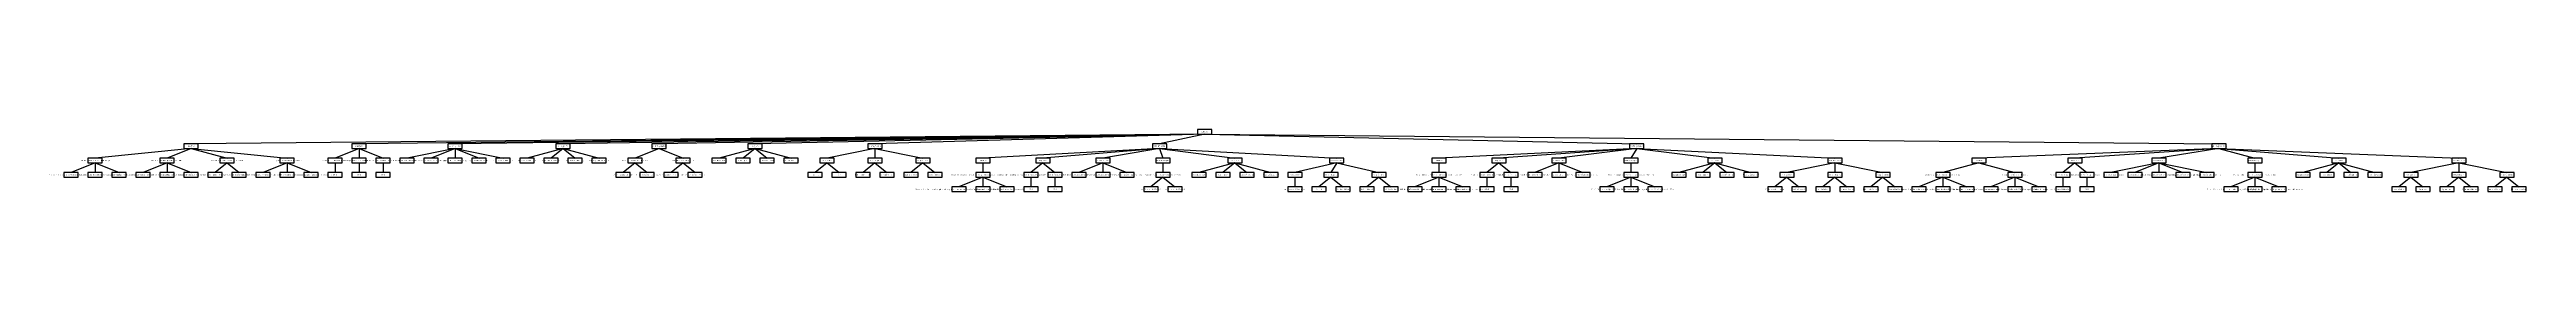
# Model space of a CAD drawing. Header units: metres. Extents: x -45 to 5116, y -125 to 5.
import ezdxf
from ezdxf.enums import TextEntityAlignment as Align

# ---------------------------------------------------------------- set-up
doc = ezdxf.new("R2010")
doc.units = ezdxf.units.M

msp = doc.modelspace()

# ---------------------------------------------------------------- linework, layer by layer
at = {"color": 3}
for p, q in [((250, -35), (50, -55)), ((250, -35), (200, -55)), ((2362, -5), (250, -25)), ((250, -35), (325, -55)), ((250, -35), (450, -55)), ((600, -35), (550, -55)), ((2362, -5), (600, -25)), ((600, -35), (600, -55)), ((600, -35), (650, -55)), ((800, -35), (700, -55)), ((800, -35), (750, -55)), ((2362, -5), (800, -25)), ((800, -35), (800, -55)), ((800, -35), (850, -55)), ((800, -35), (900, -55)), ((1025, -35), (950, -55)), ((1025, -35), (1000, -55)), ((2362, -5), (1025, -25)), ((1025, -35), (1050, -55)), ((1025, -35), (1100, -55)), ((1225, -35), (1175, -55)), ((2362, -5), (1225, -25)), ((1225, -35), (1275, -55)), ((1425, -35), (1350, -55)), ((1425, -35), (1400, -55)), ((2362, -5), (1425, -25)), ((1425, -35), (1450, -55)), ((1425, -35), (1500, -55)), ((1675, -35), (1575, -55)), ((2362, -5), (1675, -25)), ((1675, -35), (1675, -55)), ((1675, -35), (1775, -55)), ((2268, -35), (1900, -55)), ((2268, -35), (2025, -55)), ((2268, -35), (2150, -55)), ((2362, -5), (2268, -25)), ((2268, -35), (2275, -55)), ((2268, -35), (2425, -55)), ((2268, -35), (2637, -55)), ((2362, -5), (3262, -25)), ((2362, -5), (4475, -25)), ((3262, -35), (2850, -55)), ((3262, -35), (2975, -55)), ((3262, -35), (3100, -55)), ((3262, -35), (3250, -55)), ((3262, -35), (3425, -55)), ((3262, -35), (3675, -55)), ((4475, -35), (3975, -55)), ((4475, -35), (4175, -55)), ((4475, -35), (4350, -55)), ((4475, -35), (4550, -55)), ((4475, -35), (4725, -55)), ((4475, -35), (4975, -55)), ((50, -65), (0, -85)), ((50, -65), (50, -85)), ((50, -65), (100, -85)), ((200, -65), (150, -85)), ((200, -65), (200, -85)), ((200, -65), (250, -85)), ((325, -65), (300, -85)), ((325, -65), (350, -85)), ((450, -65), (400, -85)), ((450, -65), (450, -85)), ((450, -65), (500, -85)), ((550, -65), (550, -85)), ((600, -65), (600, -85)), ((650, -65), (650, -85)), ((1175, -65), (1150, -85)), ((1175, -65), (1200, -85)), ((1275, -65), (1250, -85)), ((1275, -65), (1300, -85)), ((1575, -65), (1550, -85)), ((1575, -65), (1600, -85)), ((1675, -65), (1650, -85)), ((1675, -65), (1700, -85)), ((1775, -65), (1750, -85)), ((1775, -65), (1800, -85)), ((1900, -95), (1850, -115)), ((1900, -65), (1900, -85)), ((1900, -95), (1900, -115)), ((1900, -95), (1950, -115)), ((2025, -65), (2000, -85)), ((2000, -95), (2000, -115)), ((2025, -65), (2050, -85)), ((2050, -95), (2050, -115)), ((2150, -65), (2100, -85)), ((2150, -65), (2150, -85)), ((2150, -65), (2200, -85)), ((2275, -95), (2250, -115)), ((2275, -65), (2275, -85)), ((2275, -95), (2300, -115)), ((2425, -65), (2350, -85)), ((2425, -65), (2400, -85)), ((2425, -65), (2450, -85)), ((2425, -65), (2500, -85)), ((2637, -65), (2550, -85)), ((2550, -95), (2550, -115)), ((2625, -95), (2600, -115)), ((2637, -65), (2625, -85)), ((2625, -95), (2650, -115)), ((2637, -65), (2725, -85)), ((2725, -95), (2700, -115)), ((2725, -95), (2750, -115)), ((2850, -95), (2800, -115)), ((2850, -65), (2850, -85)), ((2850, -95), (2850, -115)), ((2850, -95), (2900, -115)), ((2975, -65), (2950, -85)), ((2950, -95), (2950, -115)), ((2975, -65), (3000, -85)), ((3000, -95), (3000, -115)), ((3100, -65), (3050, -85)), ((3100, -65), (3100, -85)), ((3100, -65), (3150, -85)), ((3250, -95), (3200, -115)), ((3250, -65), (3250, -85)), ((3250, -95), (3250, -115)), ((3250, -95), (3300, -115)), ((3425, -65), (3350, -85)), ((3425, -65), (3400, -85)), ((3425, -65), (3450, -85)), ((3425, -65), (3500, -85)), ((3575, -95), (3550, -115)), ((3675, -65), (3575, -85)), ((3575, -95), (3600, -115)), ((3675, -95), (3650, -115)), ((3675, -65), (3675, -85)), ((3675, -65), (3775, -85)), ((3675, -95), (3700, -115)), ((3775, -95), (3750, -115)), ((3775, -95), (3800, -115)), ((3900, -95), (3850, -115)), ((3975, -65), (3900, -85)), ((3900, -95), (3900, -115)), ((3900, -95), (3950, -115)), ((3975, -65), (4050, -85)), ((4050, -95), (4000, -115)), ((4050, -95), (4050, -115)), ((4050, -95), (4100, -115)), ((4175, -65), (4150, -85)), ((4150, -95), (4150, -115)), ((4175, -65), (4200, -85)), ((4200, -95), (4200, -115)), ((4350, -65), (4250, -85)), ((4350, -65), (4300, -85)), ((4350, -65), (4350, -85)), ((4350, -65), (4400, -85)), ((4350, -65), (4450, -85)), ((4550, -95), (4500, -115)), ((4550, -65), (4550, -85)), ((4550, -95), (4550, -115)), ((4550, -95), (4600, -115)), ((4725, -65), (4650, -85)), ((4725, -65), (4700, -85)), ((4725, -65), (4750, -85)), ((4725, -65), (4800, -85)), ((4875, -95), (4850, -115)), ((4975, -65), (4875, -85)), ((4875, -95), (4900, -115)), ((4975, -95), (4950, -115)), ((4975, -65), (4975, -85)), ((4975, -65), (5075, -85)), ((4975, -95), (5000, -115)), ((5075, -95), (5050, -115)), ((5075, -95), (5100, -115))]:
    msp.add_line(p, q, dxfattribs=at)
at = {"color": 7}
for points in [[(2347, -5), (2377, -5), (2377, 5), (2347, 5)], [(235, -35), (265, -35), (265, -25), (235, -25)], [(585, -35), (615, -35), (615, -25), (585, -25)], [(785, -35), (815, -35), (815, -25), (785, -25)], [(1010, -35), (1040, -35), (1040, -25), (1010, -25)], [(1210, -35), (1240, -35), (1240, -25), (1210, -25)], [(1410, -35), (1440, -35), (1440, -25), (1410, -25)], [(1660, -35), (1690, -35), (1690, -25), (1660, -25)], [(2253, -35), (2283, -35), (2283, -25), (2253, -25)], [(3247, -35), (3277, -35), (3277, -25), (3247, -25)], [(4460, -35), (4490, -35), (4490, -25), (4460, -25)], [(-15, -95), (15, -95), (15, -85), (-15, -85)], [(35, -65), (65, -65), (65, -55), (35, -55)], [(35, -95), (65, -95), (65, -85), (35, -85)], [(85, -95), (115, -95), (115, -85), (85, -85)], [(135, -95), (165, -95), (165, -85), (135, -85)], [(185, -65), (215, -65), (215, -55), (185, -55)], [(185, -95), (215, -95), (215, -85), (185, -85)], [(235, -95), (265, -95), (265, -85), (235, -85)], [(285, -95), (315, -95), (315, -85), (285, -85)], [(310, -65), (340, -65), (340, -55), (310, -55)], [(335, -95), (365, -95), (365, -85), (335, -85)], [(385, -95), (415, -95), (415, -85), (385, -85)], [(435, -65), (465, -65), (465, -55), (435, -55)], [(435, -95), (465, -95), (465, -85), (435, -85)], [(485, -95), (515, -95), (515, -85), (485, -85)], [(535, -65), (565, -65), (565, -55), (535, -55)], [(535, -95), (565, -95), (565, -85), (535, -85)], [(585, -65), (615, -65), (615, -55), (585, -55)], [(585, -95), (615, -95), (615, -85), (585, -85)], [(635, -65), (665, -65), (665, -55), (635, -55)], [(635, -95), (665, -95), (665, -85), (635, -85)], [(685, -65), (715, -65), (715, -55), (685, -55)], [(735, -65), (765, -65), (765, -55), (735, -55)], [(785, -65), (815, -65), (815, -55), (785, -55)], [(835, -65), (865, -65), (865, -55), (835, -55)], [(885, -65), (915, -65), (915, -55), (885, -55)], [(935, -65), (965, -65), (965, -55), (935, -55)], [(985, -65), (1015, -65), (1015, -55), (985, -55)], [(1035, -65), (1065, -65), (1065, -55), (1035, -55)], [(1085, -65), (1115, -65), (1115, -55), (1085, -55)], [(1135, -95), (1165, -95), (1165, -85), (1135, -85)], [(1160, -65), (1190, -65), (1190, -55), (1160, -55)], [(1185, -95), (1215, -95), (1215, -85), (1185, -85)], [(1235, -95), (1265, -95), (1265, -85), (1235, -85)], [(1260, -65), (1290, -65), (1290, -55), (1260, -55)], [(1285, -95), (1315, -95), (1315, -85), (1285, -85)], [(1335, -65), (1365, -65), (1365, -55), (1335, -55)], [(1385, -65), (1415, -65), (1415, -55), (1385, -55)], [(1435, -65), (1465, -65), (1465, -55), (1435, -55)], [(1485, -65), (1515, -65), (1515, -55), (1485, -55)], [(1535, -95), (1565, -95), (1565, -85), (1535, -85)], [(1560, -65), (1590, -65), (1590, -55), (1560, -55)], [(1585, -95), (1615, -95), (1615, -85), (1585, -85)], [(1635, -95), (1665, -95), (1665, -85), (1635, -85)], [(1660, -65), (1690, -65), (1690, -55), (1660, -55)], [(1685, -95), (1715, -95), (1715, -85), (1685, -85)], [(1735, -95), (1765, -95), (1765, -85), (1735, -85)], [(1760, -65), (1790, -65), (1790, -55), (1760, -55)], [(1785, -95), (1815, -95), (1815, -85), (1785, -85)], [(1885, -65), (1915, -65), (1915, -55), (1885, -55)], [(1885, -95), (1915, -95), (1915, -85), (1885, -85)], [(1985, -95), (2015, -95), (2015, -85), (1985, -85)], [(2010, -65), (2040, -65), (2040, -55), (2010, -55)], [(2035, -95), (2065, -95), (2065, -85), (2035, -85)], [(2085, -95), (2115, -95), (2115, -85), (2085, -85)], [(2135, -65), (2165, -65), (2165, -55), (2135, -55)], [(2135, -95), (2165, -95), (2165, -85), (2135, -85)], [(2185, -95), (2215, -95), (2215, -85), (2185, -85)], [(2260, -65), (2290, -65), (2290, -55), (2260, -55)], [(2260, -95), (2290, -95), (2290, -85), (2260, -85)], [(2335, -95), (2365, -95), (2365, -85), (2335, -85)], [(2385, -95), (2415, -95), (2415, -85), (2385, -85)], [(2410, -65), (2440, -65), (2440, -55), (2410, -55)], [(2435, -95), (2465, -95), (2465, -85), (2435, -85)], [(2485, -95), (2515, -95), (2515, -85), (2485, -85)], [(2535, -95), (2565, -95), (2565, -85), (2535, -85)], [(2610, -95), (2640, -95), (2640, -85), (2610, -85)], [(2622, -65), (2652, -65), (2652, -55), (2622, -55)], [(2710, -95), (2740, -95), (2740, -85), (2710, -85)], [(2835, -65), (2865, -65), (2865, -55), (2835, -55)], [(2835, -95), (2865, -95), (2865, -85), (2835, -85)], [(2935, -95), (2965, -95), (2965, -85), (2935, -85)], [(2960, -65), (2990, -65), (2990, -55), (2960, -55)], [(2985, -95), (3015, -95), (3015, -85), (2985, -85)], [(3035, -95), (3065, -95), (3065, -85), (3035, -85)], [(3085, -65), (3115, -65), (3115, -55), (3085, -55)], [(3085, -95), (3115, -95), (3115, -85), (3085, -85)], [(3135, -95), (3165, -95), (3165, -85), (3135, -85)], [(3235, -65), (3265, -65), (3265, -55), (3235, -55)], [(3235, -95), (3265, -95), (3265, -85), (3235, -85)], [(3335, -95), (3365, -95), (3365, -85), (3335, -85)], [(3385, -95), (3415, -95), (3415, -85), (3385, -85)], [(3410, -65), (3440, -65), (3440, -55), (3410, -55)], [(3435, -95), (3465, -95), (3465, -85), (3435, -85)], [(3485, -95), (3515, -95), (3515, -85), (3485, -85)], [(3560, -95), (3590, -95), (3590, -85), (3560, -85)], [(3660, -65), (3690, -65), (3690, -55), (3660, -55)], [(3660, -95), (3690, -95), (3690, -85), (3660, -85)], [(3760, -95), (3790, -95), (3790, -85), (3760, -85)], [(3885, -95), (3915, -95), (3915, -85), (3885, -85)], [(3960, -65), (3990, -65), (3990, -55), (3960, -55)], [(4035, -95), (4065, -95), (4065, -85), (4035, -85)], [(4135, -95), (4165, -95), (4165, -85), (4135, -85)], [(4160, -65), (4190, -65), (4190, -55), (4160, -55)], [(4185, -95), (4215, -95), (4215, -85), (4185, -85)], [(4235, -95), (4265, -95), (4265, -85), (4235, -85)], [(4285, -95), (4315, -95), (4315, -85), (4285, -85)], [(4335, -65), (4365, -65), (4365, -55), (4335, -55)], [(4335, -95), (4365, -95), (4365, -85), (4335, -85)], [(4385, -95), (4415, -95), (4415, -85), (4385, -85)], [(4435, -95), (4465, -95), (4465, -85), (4435, -85)], [(4535, -65), (4565, -65), (4565, -55), (4535, -55)], [(4535, -95), (4565, -95), (4565, -85), (4535, -85)], [(4635, -95), (4665, -95), (4665, -85), (4635, -85)], [(4685, -95), (4715, -95), (4715, -85), (4685, -85)], [(4710, -65), (4740, -65), (4740, -55), (4710, -55)], [(4735, -95), (4765, -95), (4765, -85), (4735, -85)], [(4785, -95), (4815, -95), (4815, -85), (4785, -85)], [(4860, -95), (4890, -95), (4890, -85), (4860, -85)], [(4960, -65), (4990, -65), (4990, -55), (4960, -55)], [(4960, -95), (4990, -95), (4990, -85), (4960, -85)], [(5060, -95), (5090, -95), (5090, -85), (5060, -85)], [(1835, -125), (1865, -125), (1865, -115), (1835, -115)], [(1885, -125), (1915, -125), (1915, -115), (1885, -115)], [(1935, -125), (1965, -125), (1965, -115), (1935, -115)], [(1985, -125), (2015, -125), (2015, -115), (1985, -115)], [(2035, -125), (2065, -125), (2065, -115), (2035, -115)], [(2235, -125), (2265, -125), (2265, -115), (2235, -115)], [(2285, -125), (2315, -125), (2315, -115), (2285, -115)], [(2535, -125), (2565, -125), (2565, -115), (2535, -115)], [(2585, -125), (2615, -125), (2615, -115), (2585, -115)], [(2635, -125), (2665, -125), (2665, -115), (2635, -115)], [(2685, -125), (2715, -125), (2715, -115), (2685, -115)], [(2735, -125), (2765, -125), (2765, -115), (2735, -115)], [(2785, -125), (2815, -125), (2815, -115), (2785, -115)], [(2835, -125), (2865, -125), (2865, -115), (2835, -115)], [(2885, -125), (2915, -125), (2915, -115), (2885, -115)], [(2935, -125), (2965, -125), (2965, -115), (2935, -115)], [(2985, -125), (3015, -125), (3015, -115), (2985, -115)], [(3185, -125), (3215, -125), (3215, -115), (3185, -115)], [(3235, -125), (3265, -125), (3265, -115), (3235, -115)], [(3285, -125), (3315, -125), (3315, -115), (3285, -115)], [(3535, -125), (3565, -125), (3565, -115), (3535, -115)], [(3585, -125), (3615, -125), (3615, -115), (3585, -115)], [(3635, -125), (3665, -125), (3665, -115), (3635, -115)], [(3685, -125), (3715, -125), (3715, -115), (3685, -115)], [(3735, -125), (3765, -125), (3765, -115), (3735, -115)], [(3785, -125), (3815, -125), (3815, -115), (3785, -115)], [(3835, -125), (3865, -125), (3865, -115), (3835, -115)], [(3885, -125), (3915, -125), (3915, -115), (3885, -115)], [(3935, -125), (3965, -125), (3965, -115), (3935, -115)], [(3985, -125), (4015, -125), (4015, -115), (3985, -115)], [(4035, -125), (4065, -125), (4065, -115), (4035, -115)], [(4085, -125), (4115, -125), (4115, -115), (4085, -115)], [(4135, -125), (4165, -125), (4165, -115), (4135, -115)], [(4185, -125), (4215, -125), (4215, -115), (4185, -115)], [(4485, -125), (4515, -125), (4515, -115), (4485, -115)], [(4535, -125), (4565, -125), (4565, -115), (4535, -115)], [(4585, -125), (4615, -125), (4615, -115), (4585, -115)], [(4835, -125), (4865, -125), (4865, -115), (4835, -115)], [(4885, -125), (4915, -125), (4915, -115), (4885, -115)], [(4935, -125), (4965, -125), (4965, -115), (4935, -115)], [(4985, -125), (5015, -125), (5015, -115), (4985, -115)], [(5035, -125), (5065, -125), (5065, -115), (5035, -115)], [(5085, -125), (5115, -125), (5115, -115), (5085, -115)]]:
    msp.add_lwpolyline(points, close=True, dxfattribs=at)

# ---------------------------------------------------------------- texts
at = {"color": 5}
for s, p in [('Calculus', (2362, 0)), ('Definitions', (250, -30)), ('Equations', (600, -30)), ('Equation Terms', (800, -30)), ('Components', (1025, -30)), ('Worked Examples', (1225, -30)), ('Metadata', (1425, -30)), ('CrossReference', (1675, -30)), ('Partial Differentiation', (2268, -30)), ('Multiple Integrals', (3262, -30)), ('Calculus of Variations', (4475, -30)), ('Sentence 1 - Calculus includes differentiation and integration', (0, -90)), ('Sentence 2 - It extends to multivariable functions and optimization', (50, -90)), ('Calculus - Mathematical study of change', (50, -60)), ('Sentence 3 - Core tools include limits, functions, and series expansions', (100, -90)), ('Sentence 1 - A function formalizes how one variable depends on another', (150, -90)), ('Sentence 2 - y = f(x) expresses y as a function of x', (200, -90)), ('Function - Relationship between variables', (200, -60)), ('Sentence 3 - x is the independent variable, y is the dependent variable', (250, -90)), ('Sentence 1 - It measures how a function value changes with respect to its input', (300, -90)), ('Differentiation - Rate of change of a function', (325, -60)), ('Sentence 2 - The result is the derivative of the function', (350, -90)), ('Sentence 1 - It is the inverse operation of differentiation', (400, -90)), ('Sentence 2 - Represents area under a curve in one dimension', (450, -90)), ('Integration - Accumulation of quantities', (450, -60)), ('Sentence 3 - Can be generalized to volume and higher-order integrals', (500, -90)), ('Equation 1.1 - Derivative definition', (550, -60)), ('ASCII', (550, -90)), ('Equation 1.2 - Integral definition', (600, -60)), ('ASCII', (600, -90)), ('Equation 1.3 - Fundamental Theorem of Calculus', (650, -60)), ('ASCII', (650, -90)), ("f'(x) - Derivative of f with respect to x", (700, -60)), ('h - Infinitesimal increment approaching zero', (750, -60)), ('∫ f(x) dx - Indefinite integral of f(x)', (800, -60)), ('F(x) - Antiderivative of f(x)', (850, -60)), ('C - Constant of integration', (900, -60)), ('Independent Variable - x', (950, -60)), ('Dependent Variable - y', (1000, -60)), ('Function Notation - f(x)', (1050, -60)), ('Limit Operator - lim(h→0)', (1100, -60)), ('Step 1 - Apply power rule', (1150, -90)), ('Example 1 - Differentiate f(x) = x^2', (1175, -60)), ("Step 2 - Derivative is f'(x) = 2x", (1200, -90)), ('Step 1 - Apply reverse power rule', (1250, -90)), ('Example 2 - Integrate f(x) = 2x', (1275, -60)), ('Step 2 - ∫ 2x dx = x^2 + C', (1300, -90)), ('ComplexityLevel', (1350, -60)), ('LearningTime', (1400, -60)), ('PracticalApplication', (1450, -60)), ('VisualizationAvailable', (1500, -60)), ('Functions', (1550, -90)), ('Prerequisites', (1575, -60)), ('Limits', (1600, -90)), ('Multivariable Calculus', (1650, -90)), ('RelatedTopics', (1675, -60)), ('Differential Equations', (1700, -90)), ('Partial Differentiation', (1750, -90)), ('ProgressionPath', (1775, -60)), ('Multiple Integrals', (1800, -90)), ('Partial Differentiation - Derivative with respect to one variable in multivariable functions', (1900, -90)), ('Definitions', (1900, -60)), ('Equation 1.4 - Partial derivative with respect to x', (2000, -90)), ('Equation 1.5 - Partial derivative with respect to y', (2050, -90)), ('Equations', (2025, -60)), ('∂f/∂x - Partial derivative of f with respect to x', (2100, -90)), ('∂f/∂y - Partial derivative of f with respect to y', (2150, -90)), ('Equation Terms', (2150, -60)), ('Δx, Δy - Infinitesimal changes in x and y', (2200, -90)), ('Example - Partial derivatives of f(x, y) = x^2 + y^2', (2275, -90)), ('Worked Examples', (2275, -60)), ('ComplexityLevel', (2350, -90)), ('LearningTime', (2400, -90)), ('Metadata', (2425, -60)), ('PracticalApplication', (2450, -90)), ('VisualizationAvailable', (2500, -90)), ('Prerequisites', (2550, -90)), ('RelatedTopics', (2625, -90)), ('CrossReference', (2637, -60)), ('ProgressionPath', (2725, -90)), ('Multiple Integrals - Extension of integration to multiple variables', (2850, -90)), ('Definitions', (2850, -60)), ('Equation 1.6 - Double integral over region R', (2950, -90)), ('Equations', (2975, -60)), ('Equation 1.7 - Triple integral for volume', (3000, -90)), ('∬_R - Double integral over region R', (3050, -90)), ('∭_V - Triple integral over volume V', (3100, -90)), ('Equation Terms', (3100, -60)), ('dx, dy, dz - Differential volume elements', (3150, -90)), ('Example - Compute ∬_R x + y over square region [0,1] x [0,1]', (3250, -90)), ('Worked Examples', (3250, -60)), ('ComplexityLevel', (3350, -90)), ('LearningTime', (3400, -90)), ('Metadata', (3425, -60)), ('PracticalApplication', (3450, -90)), ('VisualizationAvailable', (3500, -90)), ('Prerequisites', (3575, -90)), ('CrossReference', (3675, -60)), ('RelatedTopics', (3675, -90)), ('ProgressionPath', (3775, -90)), ('Calculus of Variations - Optimization of functionals', (3900, -90)), ('Definitions', (3975, -60)), ('Functional - A function of functions', (4050, -90)), ('Equation 1.8 - Functional definition', (4150, -90)), ('Equations', (4175, -60)), ('Equation 1.9 - Euler-Lagrange equation', (4200, -90)), ('J[y] - Functional acting on function y', (4250, -90)), ("F - Function of x, y, and y'", (4300, -90)), ('∂F/∂y - Partial derivative of F with respect to y', (4350, -90)), ('Equation Terms', (4350, -60)), ("∂F/∂y' - Partial derivative of F with respect to y'", (4400, -90)), ('d/dx - Total derivative with respect to x', (4450, -90)), ('Example - Shortest path between two points (straight line)', (4550, -90)), ('Worked Examples', (4550, -60)), ('ComplexityLevel', (4650, -90)), ('LearningTime', (4700, -90)), ('Metadata', (4725, -60)), ('PracticalApplication', (4750, -90)), ('VisualizationAvailable', (4800, -90)), ('Prerequisites', (4875, -90)), ('CrossReference', (4975, -60)), ('RelatedTopics', (4975, -90)), ('ProgressionPath', (5075, -90)), ('Sentence 1 - In functions of multiple variables, partial derivatives measure change with respect to one variable at a time', (1850, -120)), ('Sentence 2 - Other variables are held constant', (1900, -120)), ('Sentence 3 - Notation includes ∂f/∂x and ∂f/∂y', (1950, -120)), ('ASCII', (2000, -120)), ('ASCII', (2050, -120)), ('Step 1 - Compute ∂f/∂x = 2x', (2250, -120)), ('Step 2 - Compute ∂f/∂y = 2y', (2300, -120)), ('Single-variable Differentiation', (2550, -120)), ('Gradient', (2600, -120)), ('Jacobian Matrix', (2650, -120)), ('Multiple Integrals', (2700, -120)), ('Vector Calculus', (2750, -120)), ('Sentence 1 - Multiple integrals generalize single-variable integration', (2800, -120)), ('Sentence 2 - Used to compute area, volume, and higher-dimensional quantities', (2850, -120)), ('Sentence 3 - Integrals are taken with respect to one variable at a time', (2900, -120)), ('ASCII', (2950, -120)), ('ASCII', (3000, -120)), ('Step 1 - Set up integral: ∫₀¹ ∫₀¹ (x + y) dx dy', (3200, -120)), ('Step 2 - Integrate w.r.t x: ∫₀¹ [x^2/2 + xy]₀¹ dy', (3250, -120)), ('Step 3 - Integrate w.r.t y: ∫₀¹ (1/2 + y) dy = 1/2 + 1/2 = 1', (3300, -120)), ('Single-variable Integration', (3550, -120)), ('Partial Differentiation', (3600, -120)), ('Vector Fields', (3650, -120)), ('Divergence Theorem', (3700, -120)), ('Calculus of Variations', (3750, -120)), ('Tensor Analysis', (3800, -120)), ('Sentence 1 - Concerned with finding functions that optimize a given quantity', (3850, -120)), ('Sentence 2 - Functionals map functions to scalar values', (3900, -120)), ('Sentence 3 - Applications include physics, engineering, and economics', (3950, -120)), ('Sentence 1 - A functional takes an entire function as input', (4000, -120)), ('Sentence 2 - Returns a scalar, such as total energy or distance', (4050, -120)), ('Sentence 3 - Often expressed as an integral involving the function and its derivative', (4100, -120)), ('ASCII', (4150, -120)), ('ASCII', (4200, -120)), ("Step 1 - Define functional for arc length: J[y] = ∫ sqrt(1 + (y')^2) dx", (4500, -120)), ('Step 2 - Apply Euler-Lagrange equation', (4550, -120)), ('Step 3 - Resulting differential equation yields a linear solution y = mx + c', (4600, -120)), ('Differentiation', (4850, -120)), ('Integration', (4900, -120)), ('Optimization', (4950, -120)), ('Lagrangian Mechanics', (5000, -120)), ('Functional Analysis', (5050, -120)), ('Differential Equations', (5100, -120))]:
    msp.add_text(s, height=2.5, dxfattribs=at).set_placement(p, align=Align.MIDDLE_CENTER)

doc.saveas('drawing.dxf')
